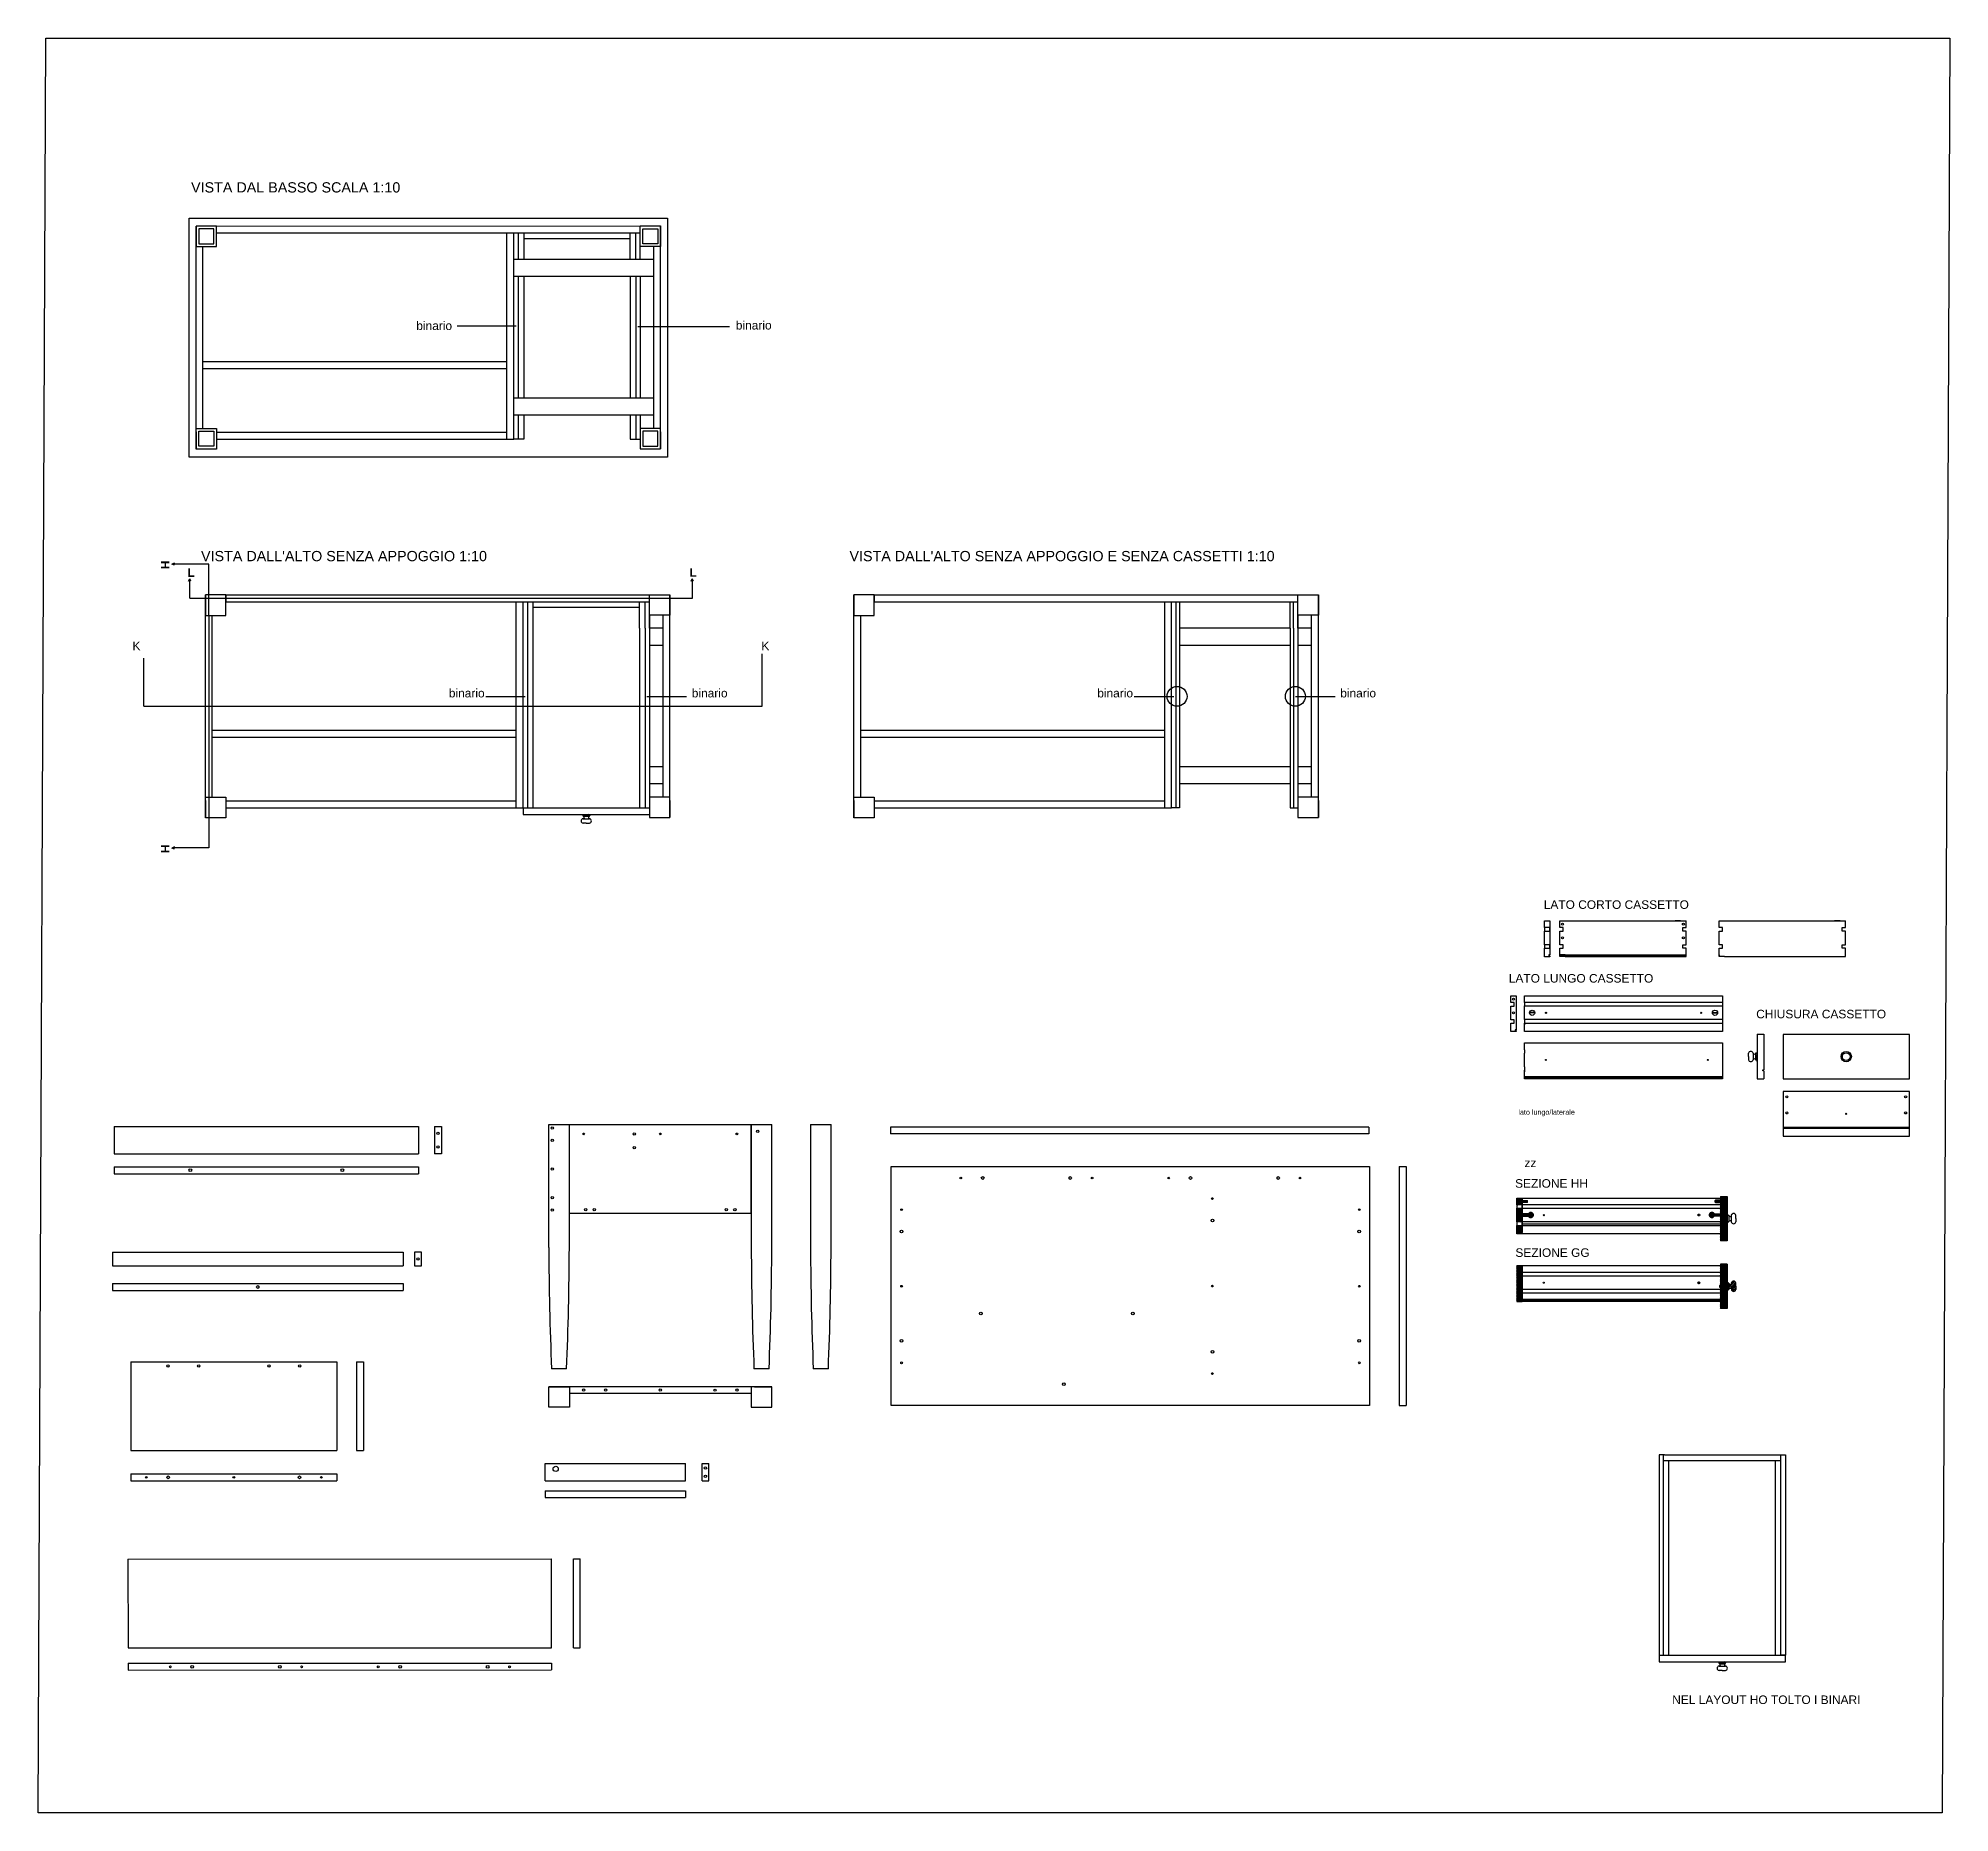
# Model space of a CAD drawing. Header units: millimetres. Extents: x -69 to 1786, y -423 to 412.
# Drawn here: x 1227 to 1786, y -282 to 237 of the extents above; entities that cross this region are included whole.
import ezdxf

# ---------------------------------------------------------------- set-up
doc = ezdxf.new("R2010")
doc.units = ezdxf.units.MM
doc.header["$LTSCALE"] = 0.5
for name, color, linetype in [('ALTRE LINEE', 70, 'Continuous'), ('G-ANNO-GEOMETRY', 2, 'Continuous'), ('G-ANNO-SYSTEM', 7, 'Continuous'), ('PDF _Geometria', 7, 'Continuous'), ('viti', 240, 'Continuous')]:
    doc.layers.add(name, color=color, linetype=linetype)
doc.layers.add('LINEE SEZIONE', color=129, linetype='Continuous', plot=False)
doc.styles.add('ARIAL-BOLD', font='')
doc.styles.add('PDF Arial', font='arial.ttf')
doc.styles.get("Standard").update_dxf_attribs({"font": 'arial.ttf'})
doc.styles.get('ARIAL-BOLD').set_extended_font_data('Arial', bold=True)
pattern_1 = [(45, (1084.92802, 15.1615), (-0.12796865, 0.12796865), [])]

msp = doc.modelspace()

# ---------------------------------------------------------------- texts
at = {"layer": 'ALTRE LINEE', "char_height": 2.5, "attachment_point": 1}
for width, insert in [(35.3159, (1337.51, 154.12)), (35.3159, (1431.04, 154.26)), (17.7814, (1347.03, 46.57)), (17.7814, (1418.15, 46.57)), (17.7814, (1536.85, 46.57)), (17.7814, (1607.98, 46.57))]:
    msp.add_mtext_dynamic_manual_height_columns('binario', width=width, gutter_width=12.5, heights=[0], dxfattribs=dict(at, insert=insert))
at = {"layer": 'ALTRE LINEE', "lineweight": -3, "insert": (1705.15, -248.09), "char_height": 2.5, "attachment_point": 1}
msp.add_mtext_dynamic_manual_height_columns('NEL LAYOUT HO TOLTO I BINARI', width=59.3147, gutter_width=12.5, heights=[0], dxfattribs=at)
at = {"layer": 'G-ANNO-GEOMETRY', "attachment_point": 1}
for s, width, heights, insert, char_height in [('VISTA DAL BASSO SCALA 1:10', 72.5074, [3.33], (1271.57, 194.87), 3), ("VISTA DALL'ALTO SENZA APPOGGIO 1:10", 101.2578, [5.68], (1274.49, 86.94), 3), ("VISTA DALL'ALTO SENZA APPOGGIO E SENZA CASSETTI 1:10", 137.8553, [3.8], (1464.31, 86.94), 3), ('lato lungo/laterale', 31.2798, [0], (1660.12, -76.59), 1.5), ('zz', 11.7005, [0], (1661.9, -90.94), 2.5)]:
    msp.add_mtext_dynamic_manual_height_columns(s, width=width, gutter_width=12.5, heights=heights, dxfattribs=dict(at, insert=insert, char_height=char_height))
at = {"layer": 'G-ANNO-SYSTEM', "char_height": 2.5, "attachment_point": 1, "rotation": 270, "style": 'ARIAL-BOLD'}
for insert in [(1265.24, 84.1), (1265.24, 1.01)]:
    msp.add_mtext_dynamic_manual_height_columns('H', width=4.9374, gutter_width=12.5, heights=[0], dxfattribs=dict(at, insert=insert))
at = {"layer": 'G-ANNO-SYSTEM', "char_height": 2.5, "attachment_point": 1}
for s, width, heights, insert, style in [('L', 4.9374, [0], (1270.51, 81.86), 'ARIAL-BOLD'), ('L', 4.9374, [0], (1417.48, 81.88), 'ARIAL-BOLD'), ('LATO CORTO CASSETTO', 47.3749, [2.9], (1667.55, -15.33), 'PDF Arial'), ('LATO LUNGO CASSETTO', 47.6997, [2.9], (1657.32, -36.91), 'PDF Arial'), ('CHIUSURA CASSETTO', 40.0675, [5.01], (1729.74, -47.37), 'PDF Arial')]:
    msp.add_mtext_dynamic_manual_height_columns(s, width=width, gutter_width=12.5, heights=heights, dxfattribs=dict(at, insert=insert, style=style))
for s, insert in [('SEZIONE HH', (1659.16, -96.95)), ('SEZIONE GG', (1659.26, -117.2))]:
    msp.add_mtext_dynamic_manual_height_columns(s, width=39.8684, gutter_width=12.5, heights=[0], dxfattribs=dict(at, insert=insert))
at = {"layer": 'LINEE SEZIONE', "color": 7, "char_height": 2.5, "attachment_point": 1}
for insert in [(1254.41, 60.39), (1438.52, 60.39)]:
    msp.add_mtext_dynamic_manual_height_columns('K', width=10.8041, gutter_width=12.5, heights=[0], dxfattribs=dict(at, insert=insert))

# ---------------------------------------------------------------- hatches: boundary and pattern name
at = {"layer": 'ALTRE LINEE'}
h = msp.add_hatch(dxfattribs=at)
h.set_pattern_fill('ANSI31', color=256, scale=0.057)
h.set_pattern_definition(pattern_1)
h.paths.add_polyline_path([(1661.26, -103.78), (1659.87, -103.78), (1659.76, -103.69), (1659.76, -103.27), (1659.87, -103.18), (1661.26, -103.18), (1661.26, -102.48), (1659.65, -102.48), (1659.65, -104.48), (1661.26, -104.48)])
h = msp.add_hatch(dxfattribs=at)
h.set_pattern_fill('ANSI31', color=256, scale=0.057)
h.set_pattern_definition(pattern_1)
h.paths.add_polyline_path([(1661.26, -105.48), (1659.65, -105.48), (1659.65, -109.48), (1661.26, -109.48), (1661.26, -107.65), (1661.24, -107.65), (1661.25, -107.68), (1661.25, -107.73), (1661.2, -107.73), (1661.18, -107.65), (1661.08, -107.65), (1661.09, -107.68), (1661.09, -107.73), (1661.04, -107.73), (1661.02, -107.65), (1660.94, -107.65), (1660.95, -107.68), (1660.95, -107.73), (1660.9, -107.73), (1660.87, -107.65), (1660.8, -107.65), (1660.81, -107.68), (1660.81, -107.73), (1660.76, -107.73), (1660.73, -107.65), (1660.65, -107.65), (1660.66, -107.68), (1660.66, -107.73), (1660.61, -107.73), (1660.59, -107.65), (1660.42, -107.65, -0.427564), (1660.42, -107.24), (1660.48, -107.24), (1660.47, -107.2), (1660.47, -107.15), (1660.52, -107.15), (1660.54, -107.24), (1660.62, -107.24), (1660.61, -107.2), (1660.61, -107.15), (1660.66, -107.15), (1660.68, -107.24), (1660.76, -107.24), (1660.75, -107.2), (1660.75, -107.15), (1660.8, -107.15), (1660.82, -107.24), (1660.9, -107.24), (1660.89, -107.2), (1660.89, -107.15), (1660.94, -107.15), (1660.97, -107.24), (1661.06, -107.24), (1661.05, -107.2), (1661.05, -107.15), (1661.1, -107.15), (1661.13, -107.24), (1661.26, -107.24)])
h.paths.add_polyline_path([(1661.26, -110.48), (1659.65, -110.48), (1659.65, -112.98), (1661.26, -112.98), (1661.26, -112.68), (1660.96, -112.68), (1660.96, -112.43), (1661.26, -112.43)])
h = msp.add_hatch(dxfattribs=at)
h.set_pattern_fill('ANSI31', color=256, scale=0.1, angle=184)
h.set_pattern_definition([(229, (1084.60442, 15.20105), (0.23962029, -0.20829874), [])])
edge = h.paths.add_edge_path()
edge.add_line((1721.26, -101.99), (1719.26, -101.99))
edge.add_line((1719.26, -101.99), (1719.26, -103.14))
edge.add_line((1719.26, -103.14), (1720.65, -103.14))
edge.add_line((1720.65, -103.14), (1720.76, -103.23))
edge.add_line((1720.76, -103.23), (1720.76, -103.65))
edge.add_line((1720.76, -103.65), (1720.65, -103.74))
edge.add_line((1720.65, -103.74), (1719.26, -103.74))
edge.add_line((1719.26, -103.74), (1719.26, -107.2))
edge.add_line((1719.26, -107.2), (1719.4, -107.2))
edge.add_line((1719.4, -107.2), (1719.42, -107.11))
edge.add_line((1719.42, -107.11), (1719.47, -107.11))
edge.add_line((1719.47, -107.11), (1719.47, -107.2))
edge.add_line((1719.47, -107.2), (1719.56, -107.2))
edge.add_line((1719.56, -107.2), (1719.58, -107.11))
edge.add_line((1719.58, -107.11), (1719.63, -107.11))
edge.add_line((1719.63, -107.11), (1719.63, -107.2))
edge.add_line((1719.63, -107.2), (1719.7, -107.2))
edge.add_line((1719.7, -107.2), (1719.72, -107.11))
edge.add_line((1719.72, -107.11), (1719.77, -107.11))
edge.add_line((1719.77, -107.11), (1719.77, -107.2))
edge.add_line((1719.77, -107.2), (1719.84, -107.2))
edge.add_line((1719.84, -107.2), (1719.87, -107.11))
edge.add_line((1719.87, -107.11), (1719.92, -107.11))
edge.add_line((1719.92, -107.11), (1719.92, -107.2))
edge.add_line((1719.92, -107.2), (1719.98, -107.2))
edge.add_line((1719.98, -107.2), (1720.01, -107.11))
edge.add_line((1720.01, -107.11), (1720.06, -107.11))
edge.add_line((1720.06, -107.11), (1720.06, -107.2))
edge.add_line((1720.06, -107.2), (1720.11, -107.2))
edge.add_arc((1719.91, -107.4), 0.285, -46.2996, 46.2996, ccw=False)
edge.add_line((1720.11, -107.61), (1719.93, -107.61))
edge.add_line((1719.93, -107.61), (1719.91, -107.69))
edge.add_line((1719.91, -107.69), (1719.86, -107.69))
edge.add_line((1719.86, -107.69), (1719.86, -107.61))
edge.add_line((1719.86, -107.61), (1719.79, -107.61))
edge.add_line((1719.79, -107.61), (1719.77, -107.69))
edge.add_line((1719.77, -107.69), (1719.72, -107.69))
edge.add_line((1719.72, -107.69), (1719.72, -107.61))
edge.add_line((1719.72, -107.61), (1719.65, -107.61))
edge.add_line((1719.65, -107.61), (1719.63, -107.69))
edge.add_line((1719.63, -107.69), (1719.58, -107.69))
edge.add_line((1719.58, -107.69), (1719.58, -107.61))
edge.add_line((1719.58, -107.61), (1719.51, -107.61))
edge.add_line((1719.51, -107.61), (1719.48, -107.69))
edge.add_line((1719.48, -107.69), (1719.43, -107.69))
edge.add_line((1719.43, -107.69), (1719.43, -107.61))
edge.add_line((1719.43, -107.61), (1719.35, -107.61))
edge.add_line((1719.35, -107.61), (1719.32, -107.69))
edge.add_line((1719.32, -107.69), (1719.26, -107.69))
edge.add_line((1719.26, -107.69), (1719.26, -112.39))
edge.add_line((1719.26, -112.39), (1719.56, -112.39))
edge.add_line((1719.56, -112.39), (1719.56, -112.64))
edge.add_line((1719.56, -112.64), (1719.26, -112.64))
edge.add_line((1719.26, -112.64), (1719.26, -112.94))
edge.add_line((1719.26, -112.94), (1719.26, -114.99))
edge.add_line((1719.26, -114.99), (1721.26, -114.99))
edge.add_line((1721.26, -114.99), (1721.26, -101.99))
h = msp.add_hatch(dxfattribs=at)
h.set_pattern_fill('ANSI31', color=256, scale=0.084, angle=184)
h.set_pattern_definition([(229, (1084.92802, 15.1615), (0.20128105, -0.17497094), [])])
h.paths.add_polyline_path([(1661.25, -122.26), (1659.65, -122.26), (1659.65, -132.76), (1661.25, -132.76)])
h = msp.add_hatch(dxfattribs=at)
h.set_pattern_fill('ANSI31', color=256, scale=0.084, angle=184)
h.set_pattern_definition([(229, (1084.62442, 15.1615), (0.20128105, -0.17497094), [])])
h.paths.add_polyline_path([(1721.28, -121.82), (1719.28, -121.82), (1719.28, -128.13), (1719.32, -128.17), (1719.34, -128.12), (1719.39, -128.17), (1719.41, -128.12), (1719.46, -128.17), (1719.48, -128.12), (1719.53, -128.17), (1719.55, -128.12), (1719.6, -128.17), (1719.62, -128.12), (1719.67, -128.17), (1719.69, -128.12), (1719.74, -128.17), (1719.76, -128.12), (1719.81, -128.17), (1719.83, -128.12), (1719.88, -128.17), (1719.9, -128.12), (1719.95, -128.17), (1719.97, -128.12), (1720.02, -128.17), (1720.04, -128.12), (1720.09, -128.17), (1720.11, -128.12), (1720.16, -128.17), (1720.18, -128.12), (1720.23, -128.17), (1720.25, -128.12), (1720.3, -128.17), (1720.32, -128.12), (1720.37, -128.17), (1720.39, -128.12), (1720.44, -128.17), (1720.46, -128.12), (1720.51, -128.17), (1720.53, -128.12), (1720.58, -128.17), (1720.6, -128.12), (1720.65, -128.17), (1720.67, -128.12), (1720.72, -128.17), (1720.74, -128.12), (1720.79, -128.17), (1720.81, -128.13), (1720.86, -128.18), (1720.88, -128.13), (1720.93, -128.18), (1720.95, -128.13), (1721, -128.18), (1721.02, -128.13), (1721.07, -128.18), (1721.09, -128.13), (1721.14, -128.18), (1721.16, -128.13), (1721.21, -128.18), (1721.23, -128.13), (1721.28, -128.18), (1721.28, -128.17)])
h.paths.add_polyline_path([(1721.28, -128.53), (1721.23, -128.48), (1721.21, -128.53), (1721.16, -128.48), (1721.14, -128.53), (1721.09, -128.48), (1721.07, -128.53), (1721.02, -128.48), (1721, -128.53), (1720.95, -128.48), (1720.93, -128.53), (1720.88, -128.48), (1720.86, -128.53), (1720.81, -128.48), (1720.79, -128.52), (1720.74, -128.47), (1720.72, -128.52), (1720.67, -128.47), (1720.65, -128.52), (1720.6, -128.47), (1720.58, -128.52), (1720.53, -128.47), (1720.51, -128.52), (1720.46, -128.47), (1720.44, -128.52), (1720.39, -128.47), (1720.37, -128.52), (1720.32, -128.47), (1720.3, -128.52), (1720.25, -128.47), (1720.23, -128.52), (1720.18, -128.47), (1720.16, -128.52), (1720.11, -128.47), (1720.09, -128.52), (1720.04, -128.47), (1720.02, -128.52), (1719.97, -128.47), (1719.95, -128.52), (1719.9, -128.47), (1719.88, -128.52), (1719.83, -128.47), (1719.81, -128.52), (1719.76, -128.47), (1719.74, -128.52), (1719.69, -128.47), (1719.67, -128.52), (1719.62, -128.47), (1719.6, -128.52), (1719.55, -128.47), (1719.53, -128.52), (1719.48, -128.47), (1719.46, -128.52), (1719.41, -128.47), (1719.39, -128.52), (1719.34, -128.47), (1719.32, -128.52), (1719.28, -128.48), (1719.28, -132.16), (1719.58, -132.16), (1719.58, -132.46), (1719.28, -132.46), (1719.28, -132.76), (1719.28, -134.82), (1721.28, -134.82)])
h = msp.add_hatch(dxfattribs=at)
h.set_pattern_fill('ANSI31', color=256, scale=0.12, angle=184)
h.set_pattern_definition([(229, (1084.62442, 15.1615), (0.28754435, -0.2499585), [])])
h.paths.add_polyline_path([(1723.78, -127.38, 0.866667), (1722.48, -127.38), (1722.48, -127.7), (1722.4, -127.7, -0.131767), (1721.87, -127.57, -0.18996), (1721.77, -127.45, 0.32497), (1721.58, -127.32), (1721.48, -127.32, 0.414214), (1721.28, -127.52), (1721.28, -128.17), (1721.3, -128.13), (1721.35, -128.18), (1721.37, -128.13), (1721.42, -128.18), (1721.44, -128.13), (1721.49, -128.18), (1721.51, -128.13), (1721.56, -128.18), (1721.58, -128.13), (1721.63, -128.18), (1721.66, -128.18, -0.414214), (1721.68, -128.21), (1721.68, -128.46, -0.414214), (1721.66, -128.48), (1721.65, -128.48), (1721.63, -128.53), (1721.58, -128.48), (1721.56, -128.53), (1721.51, -128.48), (1721.49, -128.53), (1721.44, -128.48), (1721.42, -128.53), (1721.37, -128.48), (1721.35, -128.53), (1721.3, -128.48), (1721.28, -128.54), (1721.28, -129.12, 0.414214), (1721.48, -129.32), (1721.58, -129.32, 0.32497), (1721.77, -129.18, -0.18996), (1721.87, -129.06, -0.131767), (1722.4, -128.93), (1722.48, -128.93), (1722.48, -129.25, 0.866667), (1723.78, -129.25), (1723.78, -128.32)])
at = {"layer": 'LINEE SEZIONE'}
h = msp.add_hatch(color=256, dxfattribs=at)
h.dxf.hatch_style = 1
h.paths.add_polyline_path([(1266.72, 82.76), (1266.72, 83.37), (1265.97, 83.06)])
h = msp.add_hatch(color=256, dxfattribs=at)
h.dxf.hatch_style = 1
h.paths.add_polyline_path([(1270.87, 78.06), (1271.49, 78.06), (1271.18, 78.82)])
h = msp.add_hatch(color=256, dxfattribs=at)
h.dxf.hatch_style = 1
h.paths.add_polyline_path([(1417.99, 78.06), (1418.61, 78.06), (1418.3, 78.82)])
h = msp.add_hatch(color=256, dxfattribs=at)
h.dxf.hatch_style = 1
h.paths.add_polyline_path([(1266.72, -0.34), (1266.72, 0.28), (1265.97, -0.03)])
at = {"layer": 'viti'}
h = msp.add_hatch(dxfattribs=at)
h.set_pattern_fill('ANSI31', color=256, scale=0.0084, angle=180)
h.set_pattern_definition([(225, (2295.919754, -230.073093), (0.0188585379, -0.0188585379), [])])
h.paths.add_polyline_path([(1664.47, -107.45, 0.294676), (1664.02, -106.76), (1663.92, -106.98, -0.085849), (1664.04, -107.27), (1664.07, -107.27), (1664.07, -107.16), (1664.3, -107.16), (1664.3, -107.75), (1664.07, -107.75), (1664.07, -107.64), (1664.04, -107.64, -0.084542), (1663.92, -107.93, -0.094878), (1663.37, -107.91), (1663.37, -108.13, 0.559973)])
h = msp.add_hatch(dxfattribs=at)
h.set_pattern_fill('ANSI31', color=256, scale=0.0084)
h.set_pattern_definition([(45, (1084.60442, 15.201046), (-0.0188585379, 0.0188585379), [])])
h.paths.add_polyline_path([(1716.06, -107.42, 0.294676), (1716.5, -108.11), (1716.6, -107.9, -0.085849), (1716.49, -107.6), (1716.45, -107.6), (1716.45, -107.71), (1716.23, -107.71), (1716.23, -107.12), (1716.45, -107.12), (1716.45, -107.24), (1716.49, -107.24, -0.084542), (1716.6, -106.94, -0.094878), (1717.16, -106.96), (1717.16, -106.74, 0.559973)])

# ---------------------------------------------------------------- linework, layer by layer
at = {"layer": 'ALTRE LINEE'}
for p, q in [((1271.04, 184.39), (1411.04, 184.39)), ((1271.04, 114.39), (1271.04, 184.39)), ((1271.04, 184.39), (1271.04, 184.39)), ((1271.04, 184.39), (1271.04, 184.39)), ((1273.04, 176.99), (1273.04, 182.02)), ((1279.04, 182.02), (1403.04, 182.07)), ((1279.04, 180.02), (1403.04, 180.02)), ((1364.04, 119.7), (1364.04, 180.02)), ((1366.04, 119.7), (1366.04, 180.02)), ((1367.34, 180.02), (1367.34, 172.23)), ((1368.94, 180.02), (1368.94, 172.23)), ((1400.14, 172.23), (1400.14, 180.02)), ((1401.74, 172.23), (1401.74, 180.02)), ((1409.04, 177.04), (1409.04, 182.07)), ((1411.04, 184.39), (1411.04, 114.39)), ((1273.04, 121.7), (1273.04, 176.99)), ((1275.04, 122.77), (1275.04, 176.02)), ((1368.94, 178.42), (1400.14, 178.42)), ((1403.04, 172.23), (1403.04, 176.07)), ((1407.04, 122.81), (1407.04, 176.07)), ((1409.04, 121.75), (1409.04, 177.04)), ((1407.04, 172.23), (1366.04, 172.23)), ((1407.04, 167.23), (1366.04, 167.23)), ((1367.34, 167.23), (1367.34, 131.66)), ((1368.94, 167.23), (1368.94, 131.66)), ((1400.14, 167.23), (1400.14, 131.66)), ((1401.74, 167.23), (1401.74, 131.66)), ((1403.04, 167.23), (1403.04, 131.66)), ((1366.76, 152.7), (1349.51, 152.7)), ((1402.37, 152.66), (1429.24, 152.66)), ((1275.04, 142.39), (1364.04, 142.39)), ((1275.04, 140.39), (1364.04, 140.39)), ((1407.04, 131.66), (1366.04, 131.66)), ((1407.04, 126.66), (1366.04, 126.66)), ((1367.34, 126.66), (1367.34, 119.7)), ((1368.94, 126.66), (1368.94, 119.7)), ((1400.14, 126.66), (1400.14, 119.7)), ((1401.74, 126.66), (1401.74, 119.7)), ((1403.04, 126.66), (1403.04, 122.81)), ((1273.04, 121.8), (1273.04, 116.77)), ((1279.04, 121.7), (1364.04, 121.7)), ((1279.04, 119.7), (1364.04, 119.7)), ((1364.04, 119.7), (1366.04, 119.7)), ((1409.04, 121.84), (1409.04, 116.81)), ((1411.04, 114.39), (1271.04, 114.39)), ((1275.76, 69.06), (1275.76, 74.09)), ((1281.76, 74.09), (1405.76, 74.14)), ((1411.76, 69.11), (1411.76, 74.14)), ((1465.59, 69.06), (1465.59, 74.09)), ((1471.59, 74.09), (1595.59, 74.14)), ((1601.59, 69.11), (1601.59, 74.14)), ((1275.76, 13.77), (1275.76, 69.06)), ((1277.76, 14.84), (1277.76, 68.09)), ((1281.76, 72.09), (1405.76, 72.09)), ((1366.76, 11.77), (1366.76, 72.09)), ((1368.76, 11.77), (1368.76, 72.09)), ((1370.06, 72.09), (1370.06, 64.3)), ((1371.66, 72.09), (1371.66, 64.3)), ((1371.66, 70.49), (1402.86, 70.49)), ((1402.86, 64.3), (1402.86, 72.09)), ((1404.46, 64.3), (1404.46, 72.09)), ((1405.76, 68.14), (1405.76, 14.89)), ((1405.76, 64.3), (1405.76, 68.14)), ((1409.76, 14.89), (1409.76, 68.14)), ((1411.76, 13.82), (1411.76, 69.11)), ((1465.59, 13.77), (1465.59, 69.06)), ((1467.59, 14.84), (1467.59, 68.09)), ((1471.59, 72.09), (1595.59, 72.09)), ((1556.59, 11.77), (1556.59, 72.09)), ((1558.59, 11.77), (1558.59, 72.09)), ((1559.89, 72.09), (1559.89, 64.3)), ((1560.89, 72.09), (1560.89, 64.3)), ((1593.29, 64.3), (1593.29, 72.09)), ((1594.29, 64.3), (1594.29, 72.09)), ((1595.59, 68.14), (1595.59, 14.89)), ((1595.59, 64.3), (1595.59, 68.14)), ((1599.59, 14.89), (1599.59, 68.14)), ((1601.59, 13.82), (1601.59, 69.11)), ((1370.06, 64.3), (1370.06, 18.73)), ((1371.66, 64.3), (1371.66, 18.73)), ((1402.86, 64.3), (1402.86, 18.73)), ((1404.46, 64.3), (1404.46, 18.73)), ((1409.76, 64.3), (1405.76, 64.3)), ((1559.89, 64.3), (1559.89, 18.73)), ((1593.29, 64.3), (1560.89, 64.3)), ((1560.89, 64.3), (1560.89, 18.73)), ((1593.29, 64.3), (1593.29, 18.73)), ((1594.29, 64.3), (1594.29, 18.73)), ((1599.59, 64.3), (1595.59, 64.3)), ((1405.76, 59.3), (1405.76, 23.73)), ((1409.76, 59.3), (1405.76, 59.3)), ((1593.29, 59.3), (1560.89, 59.3)), ((1595.59, 59.3), (1595.59, 23.73)), ((1599.59, 59.3), (1595.59, 59.3)), ((1357.82, 44.38), (1369.42, 44.38)), ((1405.03, 44.38), (1416.62, 44.38)), ((1547.64, 44.38), (1559.24, 44.38)), ((1594.85, 44.38), (1606.45, 44.38)), ((1277.76, 34.46), (1366.76, 34.46)), ((1467.59, 34.46), (1556.59, 34.46)), ((1277.76, 32.46), (1366.76, 32.46)), ((1467.59, 32.46), (1556.59, 32.46)), ((1409.76, 23.73), (1405.76, 23.73)), ((1593.29, 23.73), (1560.89, 23.73)), ((1599.59, 23.73), (1595.59, 23.73)), ((1370.06, 18.73), (1370.06, 11.77)), ((1371.66, 18.73), (1371.66, 11.77)), ((1402.86, 18.73), (1402.86, 11.77)), ((1404.46, 18.73), (1404.46, 11.77)), ((1405.76, 18.73), (1405.76, 14.89)), ((1409.76, 18.73), (1405.76, 18.73)), ((1559.89, 18.73), (1559.89, 11.77)), ((1593.29, 18.73), (1560.89, 18.73)), ((1560.89, 18.73), (1560.89, 11.77)), ((1593.29, 18.73), (1593.29, 11.77)), ((1594.29, 18.73), (1594.29, 11.77)), ((1595.59, 18.73), (1595.59, 14.89)), ((1599.59, 18.73), (1595.59, 18.73)), ((1275.76, 13.87), (1275.76, 8.84)), ((1281.76, 13.77), (1366.76, 13.77)), ((1281.76, 11.77), (1366.76, 11.77)), ((1366.76, 11.77), (1368.76, 11.77)), ((1368.76, 11.77), (1405.76, 11.77)), ((1368.76, 11.77), (1368.76, 9.77)), ((1411.76, 13.92), (1411.76, 8.89)), ((1465.59, 13.87), (1465.59, 8.84)), ((1471.59, 13.77), (1556.59, 13.77)), ((1471.59, 11.77), (1556.59, 11.77)), ((1556.59, 11.77), (1558.59, 11.77)), ((1560.89, 11.77), (1558.59, 11.77)), ((1593.29, 11.77), (1595.59, 11.77)), ((1601.59, 13.92), (1601.59, 8.89)), ((1368.76, 9.77), (1405.76, 9.77)), ((1386.26, 9.57), (1386.26, 9.47)), ((1388.26, 9.52), (1386.26, 9.52)), ((1386.33, 8.57), (1388.2, 8.57)), ((1387.26, 7.27), (1386.33, 7.27)), ((1386.46, 9.27), (1388.06, 9.27)), ((1386.65, 8.69), (1386.65, 8.57)), ((1387.26, 7.27), (1388.2, 7.27)), ((1387.88, 8.69), (1387.88, 8.57)), ((1388.26, 9.47), (1388.26, 9.57)), ((1388.26, 9.57), (1388.26, 9.47)), ((1672.22, -21.31), (1673.83, -21.31)), ((1672.22, -23.31), (1672.22, -21.31)), ((1673.83, -21.31), (1709.22, -21.31)), ((1707.62, -21.31), (1706.01, -21.31)), ((1709.22, -23.31), (1709.22, -21.31)), ((1718.88, -21.31), (1720.49, -21.31)), ((1718.88, -23.31), (1718.88, -21.31)), ((1720.49, -21.31), (1755.88, -21.31)), ((1754.28, -21.31), (1752.67, -21.31)), ((1755.88, -23.31), (1755.88, -21.31)), ((1667.73, -23.33), (1667.73, -24.33)), ((1673.22, -23.31), (1672.22, -23.31)), ((1672.22, -28.31), (1672.22, -24.31)), ((1672.22, -24.31), (1673.22, -24.31)), ((1673.22, -24.31), (1673.22, -23.31)), ((1708.22, -24.31), (1708.22, -23.31)), ((1708.22, -23.31), (1709.22, -23.31)), ((1709.22, -24.31), (1708.22, -24.31)), ((1709.22, -28.31), (1709.22, -24.31)), ((1719.88, -23.31), (1718.88, -23.31)), ((1718.88, -28.31), (1718.88, -24.31)), ((1718.88, -24.31), (1719.88, -24.31)), ((1719.88, -24.31), (1719.88, -23.31)), ((1754.88, -24.31), (1754.88, -23.31)), ((1754.88, -23.31), (1755.88, -23.31)), ((1755.88, -24.31), (1754.88, -24.31)), ((1755.88, -28.31), (1755.88, -24.31)), ((1667.73, -28.33), (1667.73, -29.33)), ((1673.22, -28.31), (1672.22, -28.31)), ((1672.22, -31.81), (1672.22, -29.31)), ((1672.22, -29.31), (1673.22, -29.31)), ((1673.83, -31.27), (1672.22, -31.27)), ((1672.22, -31.27), (1672.22, -31.51)), ((1672.22, -31.51), (1673.83, -31.51)), ((1673.83, -31.81), (1672.22, -31.81)), ((1673.22, -29.31), (1673.22, -28.31)), ((1673.83, -31.27), (1706.01, -31.27)), ((1673.83, -31.51), (1706.01, -31.51)), ((1673.83, -31.81), (1706.01, -31.81)), ((1706.01, -31.27), (1709.22, -31.27)), ((1709.22, -31.51), (1706.01, -31.51)), ((1706.01, -31.81), (1709.22, -31.81)), ((1708.22, -29.31), (1708.22, -28.31)), ((1708.22, -28.31), (1709.22, -28.31)), ((1709.22, -29.31), (1708.22, -29.31)), ((1709.22, -31.81), (1709.22, -29.31)), ((1719.88, -28.31), (1718.88, -28.31)), ((1718.88, -31.81), (1718.88, -29.31)), ((1718.88, -29.31), (1719.88, -29.31)), ((1718.88, -31.27), (1718.88, -31.51)), ((1720.49, -31.81), (1718.88, -31.81)), ((1719.88, -29.31), (1719.88, -28.31)), ((1720.49, -31.81), (1755.88, -31.81)), ((1752.67, -31.81), (1754.28, -31.81)), ((1754.88, -29.31), (1754.88, -28.31)), ((1754.88, -28.31), (1755.88, -28.31)), ((1755.88, -29.31), (1754.88, -29.31)), ((1755.88, -31.81), (1755.88, -29.31)), ((1661.91, -43.25), (1663.52, -43.25)), ((1661.91, -45.25), (1661.91, -43.25)), ((1661.91, -43.25), (1719.91, -43.25)), ((1719.91, -43.25), (1719.91, -53.75)), ((1719.91, -45.25), (1661.91, -45.25)), ((1661.91, -45.25), (1661.91, -46.25)), ((1661.91, -50.25), (1661.91, -46.25)), ((1661.91, -46.25), (1719.91, -46.25)), ((1719.91, -50.25), (1661.91, -50.25)), ((1661.91, -50.25), (1661.91, -51.73)), ((1661.91, -53.75), (1661.91, -51.25)), ((1661.91, -51.25), (1719.91, -51.25)), ((1663.52, -53.75), (1661.91, -53.75)), ((1719.91, -53.75), (1663.52, -53.75)), ((1730.01, -54.54), (1730.01, -67.54)), ((1730.01, -54.54), (1732.01, -54.54)), ((1732.01, -54.54), (1732.01, -64.94)), ((1737.6, -54.58), (1737.6, -67.58)), ((1774.6, -67.58), (1774.6, -54.58)), ((1661.88, -57.05), (1663.49, -57.05)), ((1661.88, -59.05), (1661.88, -57.05)), ((1661.88, -57.05), (1719.91, -57.05)), ((1661.88, -59.05), (1661.88, -60.05)), ((1661.88, -64.05), (1661.88, -60.05)), ((1719.91, -57.05), (1719.91, -67.55)), ((1727.51, -61.04), (1727.51, -60.11)), ((1727.51, -61.04), (1727.51, -61.98)), ((1728.81, -60.11), (1728.81, -61.98)), ((1728.93, -60.43), (1728.81, -60.43)), ((1729.51, -60.24), (1729.51, -61.84)), ((1729.81, -60.04), (1729.71, -60.04)), ((1730.01, -62.48), (1730.01, -60.48)), ((1661.88, -64.05), (1661.88, -65.53)), ((1661.88, -67.55), (1661.88, -65.05)), ((1719.91, -66.95), (1661.88, -66.95)), ((1728.93, -61.66), (1728.81, -61.66)), ((1729.81, -62.04), (1729.71, -62.04)), ((1731.71, -65.24), (1731.71, -64.94)), ((1731.71, -64.94), (1732.01, -64.94)), ((1732.01, -65.24), (1731.71, -65.24)), ((1732.01, -65.24), (1732.01, -67.54)), ((1719.91, -67.25), (1661.88, -67.25)), ((1719.91, -67.55), (1661.88, -67.55)), ((1730.01, -67.54), (1732.01, -67.54)), ((1737.6, -71.33), (1737.6, -84.33)), ((1774.6, -84.33), (1774.6, -71.33)), ((1616.3, -81.7), (1476.3, -81.7)), ((1476.3, -81.7), (1476.3, -83.7)), ((1616.3, -83.7), (1476.3, -83.7)), ((1616.3, -81.7), (1616.3, -83.7)), ((1737.6, -81.73), (1774.6, -81.73)), ((1737.6, -82.03), (1774.6, -82.03)), ((1476.55, -93.25), (1616.55, -93.25)), ((1476.55, -163.25), (1476.55, -93.25)), ((1616.55, -93.25), (1616.55, -163.25)), ((1625.23, -93.25), (1625.23, -163.25)), ((1625.23, -93.25), (1627.23, -93.25)), ((1627.23, -93.25), (1627.23, -163.25)), ((1659.65, -104.48), (1659.65, -105.48)), ((1661.26, -102.48), (1719.26, -102.48)), ((1719.26, -104.48), (1661.26, -104.48)), ((1661.26, -109.48), (1661.26, -105.48)), ((1661.26, -105.48), (1719.26, -105.48)), ((1661.26, -105.48), (1719.26, -105.48)), ((1719.26, -101.99), (1719.26, -103.14)), ((1719.26, -101.99), (1721.26, -101.99)), ((1719.26, -103.74), (1719.26, -112.94)), ((1721.26, -101.99), (1721.26, -114.99)), ((1659.65, -109.48), (1659.65, -110.48)), ((1719.26, -109.48), (1661.26, -109.48)), ((1661.26, -109.48), (1661.26, -110.96)), ((1661.26, -109.98), (1719.26, -109.98)), ((1661.26, -112.98), (1661.26, -110.48)), ((1661.26, -110.48), (1719.26, -110.48)), ((1721.26, -109.93), (1721.26, -107.93)), ((1721.26, -108.71), (1721.26, -108.71)), ((1721.46, -107.49), (1721.56, -107.49)), ((1721.46, -109.49), (1721.56, -109.49)), ((1721.76, -107.69), (1721.76, -109.29)), ((1722.35, -107.88), (1722.46, -107.88)), ((1722.35, -109.11), (1722.46, -109.11)), ((1722.46, -107.56), (1722.46, -109.43)), ((1723.76, -108.49), (1723.76, -107.56)), ((1723.76, -108.49), (1723.76, -109.43)), ((1662.87, -112.98), (1661.26, -112.98)), ((1719.26, -112.98), (1662.87, -112.98)), ((1719.56, -112.34), (1719.26, -112.34)), ((1719.26, -112.64), (1719.56, -112.64)), ((1719.26, -112.69), (1719.26, -114.99)), ((1721.26, -114.99), (1719.26, -114.99)), ((1719.56, -112.64), (1719.56, -112.34)), ((1659.65, -122.26), (1719.28, -122.26)), ((1659.65, -122.26), (1659.65, -132.76)), ((1661.25, -122.26), (1661.25, -132.76)), ((1719.28, -121.82), (1719.28, -134.82)), ((1721.28, -121.82), (1719.28, -121.82)), ((1721.28, -121.82), (1721.28, -128.17)), ((1719.28, -124.26), (1661.26, -124.26)), ((1661.26, -125.26), (1719.28, -125.26)), ((1721.28, -128.17), (1721.28, -127.75)), ((1721.28, -129.75), (1721.28, -128.53)), ((1721.28, -128.53), (1721.28, -134.82)), ((1721.48, -127.32), (1721.58, -127.32)), ((1722.37, -127.7), (1722.48, -127.7)), ((1722.48, -127.38), (1722.48, -127.7)), ((1723.78, -128.32), (1723.78, -127.38)), ((1723.78, -128.32), (1723.78, -129.25)), ((1659.65, -132.76), (1661.25, -132.76)), ((1719.58, -132.16), (1661.25, -132.16)), ((1719.58, -132.46), (1661.25, -132.46)), ((1719.28, -132.76), (1661.25, -132.76)), ((1719.28, -129.26), (1661.26, -129.26)), ((1661.26, -130.26), (1719.28, -130.26)), ((1719.28, -132.16), (1719.58, -132.16)), ((1719.58, -132.16), (1719.58, -132.46)), ((1721.48, -129.32), (1721.58, -129.32)), ((1722.37, -128.93), (1722.48, -128.93)), ((1722.48, -128.93), (1722.48, -129.25)), ((1721.28, -134.82), (1719.28, -134.82)), ((1616.55, -163.25), (1476.55, -163.25)), ((1625.23, -163.25), (1627.23, -163.25)), ((1702.9, -177.67), (1701.3, -177.67)), ((1701.3, -177.67), (1701.3, -236.28)), ((1702.6, -236.28), (1702.6, -177.67)), ((1702.9, -177.67), (1736.7, -177.67)), ((1736.7, -177.67), (1738.3, -177.67)), ((1737, -236.28), (1737, -177.67)), ((1738.3, -177.67), (1738.3, -236.28)), ((1375.27, -185.23), (1375.27, -180.23)), ((1375.27, -180.23), (1416.27, -180.23)), ((1416.27, -185.23), (1416.27, -180.23)), ((1421.16, -185.23), (1421.16, -180.23)), ((1421.16, -180.23), (1423.16, -180.23)), ((1423.16, -185.23), (1423.16, -180.23)), ((1702.6, -179.27), (1737, -179.27)), ((1704.2, -236.28), (1704.2, -179.27)), ((1735.4, -236.28), (1735.4, -179.27)), ((1375.27, -185.23), (1416.27, -185.23)), ((1375.27, -188.15), (1416.27, -188.15)), ((1375.27, -188.15), (1375.27, -190.15)), ((1375.27, -190.15), (1416.27, -190.15)), ((1416.27, -188.15), (1416.27, -190.15)), ((1421.16, -185.23), (1423.16, -185.23)), ((1701.3, -236.28), (1701.3, -238.28)), ((1701.3, -236.28), (1738.3, -236.28)), ((1701.3, -238.28), (1738.3, -238.28)), ((1718.8, -238.48), (1718.8, -238.58)), ((1720.8, -238.53), (1718.8, -238.53)), ((1718.86, -239.48), (1720.74, -239.48)), ((1719, -238.78), (1720.6, -238.78)), ((1719.19, -239.36), (1719.19, -239.48)), ((1720.42, -239.36), (1720.42, -239.48)), ((1720.8, -238.58), (1720.8, -238.48)), ((1720.8, -238.48), (1720.8, -238.58)), ((1738.3, -236.28), (1737, -236.28)), ((1738.3, -238.28), (1738.3, -236.28)), ((1719.8, -240.78), (1718.86, -240.78)), ((1719.8, -240.78), (1720.74, -240.78))]:
    msp.add_line(p, q, dxfattribs=at)
at = {"layer": 'ALTRE LINEE', "lineweight": -3}
for p, q in [((1368.94, 119.7), (1366.04, 119.7)), ((1400.14, 119.7), (1403.04, 119.7))]:
    msp.add_line(p, q, dxfattribs=at)
at = {"layer": 'ALTRE LINEE', "color": 4}
for p, q in [((1249.11, -81.5), (1338.11, -81.5)), ((1249.11, -81.5), (1249.11, -89.5)), ((1338.11, -81.5), (1338.11, -89.5)), ((1342.85, -81.5), (1342.85, -89.5)), ((1342.85, -81.5), (1344.85, -81.5)), ((1344.85, -81.5), (1344.85, -89.5)), ((1249.11, -89.5), (1338.11, -89.5)), ((1344.85, -89.5), (1342.85, -89.5)), ((1249.11, -93.35), (1338.11, -93.35)), ((1249.11, -93.35), (1249.11, -95.35)), ((1338.11, -93.35), (1338.11, -95.35)), ((1249.11, -95.35), (1338.11, -95.35))]:
    msp.add_line(p, q, dxfattribs=at)
at = {"layer": 'ALTRE LINEE', "color": 30, "true_color": 0xf8991e}
for p, q in [((1376.31, -116.97), (1376.31, -80.97)), ((1376.31, -80.97), (1441.56, -80.97)), ((1382.31, -116.97), (1382.31, -80.97)), ((1435.56, -80.97), (1435.56, -116.97)), ((1435.56, -106.97), (1435.56, -80.97)), ((1441.56, -116.97), (1441.56, -80.97)), ((1452.93, -80.97), (1452.93, -116.97)), ((1452.93, -80.97), (1458.93, -80.97)), ((1458.93, -116.97), (1458.93, -80.97)), ((1435.56, -97.36), (1435.56, -93.42)), ((1435.56, -106.97), (1382.31, -106.97)), ((1381.51, -152.47), (1377.11, -152.47)), ((1440.76, -152.47), (1436.36, -152.47)), ((1458.13, -152.47), (1453.73, -152.47)), ((1381.34, -157.7), (1376.31, -157.7)), ((1436.63, -157.7), (1381.34, -157.7)), ((1435.56, -159.7), (1382.31, -159.7)), ((1436.53, -157.7), (1441.56, -157.7))]:
    msp.add_line(p, q, dxfattribs=at)
at = {"layer": 'ALTRE LINEE', "color": 6}
for p, q in [((1248.62, -118.32), (1333.62, -118.32)), ((1248.62, -118.32), (1248.62, -122.32)), ((1248.62, -122.32), (1333.62, -122.32)), ((1333.62, -118.32), (1333.62, -122.32)), ((1336.99, -118.32), (1336.99, -122.32)), ((1338.99, -118.32), (1336.99, -118.32)), ((1336.99, -122.32), (1338.99, -122.32)), ((1338.99, -122.32), (1338.99, -118.32)), ((1248.62, -127.51), (1333.62, -127.51)), ((1248.62, -127.51), (1248.62, -129.51)), ((1333.62, -127.51), (1333.62, -129.51)), ((1248.62, -129.51), (1333.62, -129.51))]:
    msp.add_line(p, q, dxfattribs=at)
at = {"layer": 'ALTRE LINEE', "color": 2}
for p, q in [((1253.94, -150.39), (1314.26, -150.39)), ((1253.94, -150.39), (1253.94, -176.39)), ((1314.26, -150.39), (1314.26, -176.39)), ((1320.01, -150.39), (1320.01, -176.39)), ((1320.01, -150.39), (1322.01, -150.39)), ((1322.01, -150.39), (1322.01, -176.39)), ((1253.94, -176.39), (1314.26, -176.39)), ((1320.01, -176.39), (1322.01, -176.39)), ((1253.94, -183.24), (1314.26, -183.24)), ((1253.94, -183.24), (1253.94, -185.24)), ((1314.26, -183.24), (1314.26, -185.24)), ((1253.94, -185.24), (1314.26, -185.24))]:
    msp.add_line(p, q, dxfattribs=at)
at = {"layer": 'ALTRE LINEE', "color": 5}
for p, q in [((1253.11, -208.15), (1377.11, -208.1)), ((1253.11, -208.15), (1253.12, -234.15)), ((1377.12, -234.1), (1377.11, -208.1)), ((1383.51, -234.1), (1383.5, -208.1)), ((1383.5, -208.1), (1385.5, -208.1)), ((1385.51, -234.1), (1385.5, -208.1)), ((1253.12, -234.15), (1377.12, -234.1)), ((1383.51, -234.1), (1385.51, -234.1)), ((1253.12, -238.68), (1377.12, -238.63)), ((1253.12, -238.68), (1253.12, -240.68)), ((1377.12, -238.63), (1377.12, -240.63)), ((1253.12, -240.68), (1377.12, -240.63))]:
    msp.add_line(p, q, dxfattribs=at)
at = {"layer": 'ALTRE LINEE'}
for points in [[(1273.04, 176.02), (1279.04, 176.02), (1279.04, 182.02), (1273.04, 182.02), (1273.04, 176.02)], [(1409.04, 176.07), (1403.04, 176.07), (1403.04, 182.07), (1409.04, 182.07), (1409.04, 176.07)], [(1273.04, 122.77), (1279.04, 122.77), (1279.04, 116.77), (1273.04, 116.77), (1273.04, 122.77)], [(1409.04, 122.81), (1403.04, 122.81), (1403.04, 116.81), (1409.04, 116.81), (1409.04, 122.81)], [(1275.76, 68.09), (1281.76, 68.09), (1281.76, 74.09), (1275.76, 74.09), (1275.76, 68.09)], [(1411.76, 68.14), (1405.76, 68.14), (1405.76, 74.14), (1411.76, 74.14), (1411.76, 68.14)], [(1465.59, 68.09), (1471.59, 68.09), (1471.59, 74.09), (1465.59, 74.09), (1465.59, 68.09)], [(1601.59, 68.14), (1595.59, 68.14), (1595.59, 74.14), (1601.59, 74.14), (1601.59, 68.14)], [(1275.76, 14.84), (1281.76, 14.84), (1281.76, 8.84), (1275.76, 8.84), (1275.76, 14.84)], [(1411.76, 14.89), (1405.76, 14.89), (1405.76, 8.89), (1411.76, 8.89), (1411.76, 14.89)], [(1465.59, 14.84), (1471.59, 14.84), (1471.59, 8.84), (1465.59, 8.84), (1465.59, 14.84)], [(1601.59, 14.89), (1595.59, 14.89), (1595.59, 8.89), (1601.59, 8.89), (1601.59, 14.89)], [(1667.73, -21.33), (1669.34, -21.33), (1669.34, -31.29), (1669.04, -31.29), (1669.04, -31.53), (1669.34, -31.53), (1669.34, -31.83), (1667.73, -31.83), (1667.73, -29.33), (1669.34, -29.33), (1669.34, -28.33), (1667.73, -28.33), (1667.73, -24.33), (1669.34, -24.33), (1669.34, -23.33), (1667.73, -23.33), (1667.73, -21.33)], [(1657.87, -43.27), (1659.48, -43.27), (1659.48, -53.22), (1659.18, -53.22), (1659.18, -53.47), (1659.48, -53.47), (1659.48, -53.77), (1657.87, -53.77), (1657.87, -51.27), (1658.87, -51.27), (1658.87, -50.27), (1657.87, -50.27), (1657.87, -46.27), (1658.87, -46.27), (1658.87, -45.27), (1657.87, -45.27), (1657.87, -43.27)], [(1774.6, -54.58), (1737.6, -54.58)], [(1737.6, -67.58), (1774.6, -67.58)], [(1774.6, -71.33), (1737.6, -71.33)], [(1737.6, -84.33), (1774.6, -84.33)], [(1659.65, -102.48), (1661.26, -102.48), (1661.26, -103.18)], [(1661.26, -103.78), (1661.26, -112.43), (1660.96, -112.43), (1660.96, -112.68), (1661.26, -112.68), (1661.26, -112.98), (1659.65, -112.98), (1659.65, -110.48), (1661.26, -110.48), (1661.26, -109.48), (1659.65, -109.48), (1659.65, -105.48), (1661.26, -105.48), (1661.26, -104.48), (1659.65, -104.48), (1659.65, -102.48)]]:
    msp.add_lwpolyline(points, dxfattribs=at)
for points in [[(1273.84, 176.82), (1278.24, 176.82), (1278.24, 181.22), (1273.84, 181.22)], [(1408.24, 176.87), (1403.84, 176.87), (1403.84, 181.27), (1408.24, 181.27)], [(1273.84, 121.97), (1278.24, 121.97), (1278.24, 117.57), (1273.84, 117.57)], [(1408.24, 122.01), (1403.84, 122.01), (1403.84, 117.61), (1408.24, 117.61)]]:
    msp.add_lwpolyline(points, close=True, dxfattribs=at)
at = {"layer": 'ALTRE LINEE', "color": 30, "true_color": 0xf8991e}
for points in [[(1382.31, -157.7), (1382.31, -163.7), (1376.31, -163.7), (1376.31, -157.7), (1382.31, -157.7)], [(1435.56, -157.7), (1435.56, -163.7), (1441.56, -163.7), (1441.56, -157.7), (1435.56, -157.7)]]:
    msp.add_lwpolyline(points, dxfattribs=at)
at = {"layer": 'ALTRE LINEE'}
for centre, radius in [((1560.21, 44.38), 2.91), ((1594.85, 44.38), 2.91), ((1673.03, -22.31), 0.3), ((1708.42, -22.31), 0.3), ((1673.03, -26.31), 0.289), ((1708.42, -26.31), 0.289), ((1658.67, -44.29), 0.3), ((1658.67, -48.27), 0.289), ((1668.21, -48.25), 0.161), ((1713.61, -48.25), 0.161), ((1756.1, -61.08), 1.5), ((1756.1, -61.08), 1.14), ((1668.18, -62.05), 0.161), ((1715.58, -62.05), 0.161), ((1667.56, -107.48), 0.161), ((1712.96, -107.44), 0.284)]:
    msp.add_circle(centre, radius, dxfattribs=at)
for centre, radius, start, end in [((1386.42, 7.92), 0.657, 98.1712, 261.8288), ((1386.46, 9.57), 0.2, 90, 180), ((1386.46, 9.47), 0.2, 180, 270), ((1386.34, 9.09), 0.2, 28.9875, 72.0104), ((1385.58, 8.67), 1.07, 358.9617, 28.9875), ((1388.95, 8.67), 1.07, 151.0125, 181.0383), ((1388.19, 9.09), 0.2, 107.9896, 151.0125), ((1388.06, 9.57), 0.2, 0, 90), ((1388.06, 9.47), 0.2, 270, 0), ((1388.11, 7.92), 0.657, 278.1712, 81.8288), ((1728.16, -60.2), 0.657, 8.1712, 171.8288), ((1728.91, -59.36), 1.07, 268.9617, 298.9875), ((1729.33, -60.12), 0.2, 298.9875, 342.0104), ((1729.71, -60.24), 0.2, 90, 180), ((1729.81, -60.24), 0.2, 0, 90), ((1728.16, -61.89), 0.657, 188.1712, 351.8288), ((1728.91, -62.73), 1.07, 61.0125, 91.0383), ((1729.33, -61.97), 0.2, 17.9896, 61.0125), ((1729.71, -61.84), 0.2, 180, 270), ((1729.81, -61.84), 0.2, 270, 0), ((1721.46, -107.69), 0.2, 90, 180), ((1721.46, -109.29), 0.2, 180, 270), ((1721.56, -107.69), 0.2, 0, 90), ((1721.56, -109.29), 0.2, 270, 0), ((1721.94, -107.57), 0.2, 197.9896, 241.0125), ((1721.94, -109.42), 0.2, 118.9875, 162.0104), ((1722.36, -106.81), 1.07, 241.0125, 271.0383), ((1722.36, -110.18), 1.07, 88.9617, 118.9875), ((1723.11, -107.65), 0.657, 8.1712, 171.8288), ((1723.11, -109.34), 0.657, 188.1712, 351.8288), ((1721.48, -127.52), 0.2, 90, 180), ((1721.58, -127.52), 0.2, 17.9896, 90), ((1721.96, -127.39), 0.2, 197.9896, 241.0125), ((1722.38, -126.63), 1.07, 241.0125, 271.0383), ((1723.13, -127.47), 0.657, 8.1712, 171.8288), ((1721.48, -129.12), 0.2, 180, 270), ((1721.58, -129.12), 0.2, 270, 342.0104), ((1721.96, -129.24), 0.2, 118.9875, 162.0104), ((1722.38, -130), 1.07, 88.9617, 118.9875), ((1723.13, -129.16), 0.657, 188.1712, 351.8288), ((1718.96, -240.13), 0.657, 98.1712, 261.8288), ((1719, -238.48), 0.2, 90, 180), ((1719, -238.58), 0.2, 180, 270), ((1718.88, -238.96), 0.2, 28.9875, 72.0104), ((1718.12, -239.38), 1.07, 358.9617, 28.9875), ((1721.49, -239.38), 1.07, 151.0125, 181.0383), ((1720.73, -238.96), 0.2, 107.9896, 151.0125), ((1720.6, -238.48), 0.2, 0, 90), ((1720.6, -238.58), 0.2, 270, 0), ((1720.64, -240.13), 0.657, 278.1712, 81.8288)]:
    msp.add_arc(centre, radius, start, end, dxfattribs=at)
at = {"layer": 'ALTRE LINEE', "color": 30, "true_color": 0xf8991e}
for centre, start, end in [((2271.86, -114.55), 180.15499, 182.42692), ((486.75, -114.55), 357.57308, 359.84501), ((2331.12, -114.55), 180.15499, 182.42692), ((546.01, -114.55), 357.57308, 359.84501), ((2348.48, -114.55), 180.15499, 182.42692), ((563.37, -114.55), 357.57308, 359.84501)]:
    msp.add_arc(centre, 895.56, start, end, dxfattribs=at)
at = {"layer": 'G-ANNO-GEOMETRY'}
for p, q in [((1661.26, -102.48), (1662.87, -102.48)), ((1661.26, -103.18), (1661.26, -102.48)), ((1661.26, -104.48), (1661.26, -103.78)), ((1661.26, -104.48), (1661.26, -105.48)), ((1719.26, -102.44), (1719.26, -103.14)), ((1661.26, -107.84), (1661.26, -107.07)), ((1716.97, -107.03), (1716.97, -107.8)), ((1717.06, -107.03), (1716.97, -107.03)), ((1716.97, -107.8), (1717.06, -107.8))]:
    msp.add_line(p, q, dxfattribs=at)
at = {"layer": 'G-ANNO-GEOMETRY', "lineweight": -3}
msp.add_lwpolyline([(1229.08, 237.03), (1786.41, 237.03), (1784.16, -282.42), (1226.84, -282.42)], close=True, dxfattribs=at)
at = {"layer": 'G-ANNO-GEOMETRY'}
msp.add_lwpolyline([(1716.46, -107.6), (1716.45, -107.6)], dxfattribs=at)
at = {"layer": 'LINEE SEZIONE'}
for p, q in [((1266.72, 83.37), (1265.97, 83.06)), ((1266.72, 82.76), (1265.97, 83.06)), ((1276.76, 83.04), (1266.67, 83.04)), ((1270.87, 78.06), (1271.18, 78.82)), ((1271.49, 78.06), (1271.18, 78.82)), ((1276.76, 68.09), (1276.76, 83.04)), ((1417.99, 78.06), (1418.3, 78.82)), ((1418.61, 78.06), (1418.3, 78.82)), ((1271.2, 73.09), (1271.2, 78.09)), ((1271.2, 73.09), (1418.32, 73.09)), ((1281.76, 74.09), (1281.76, 72.09)), ((1418.32, 73.09), (1418.32, 78.09)), ((1418.32, 73.09), (1418.32, 78.09)), ((1471.59, 74.09), (1471.59, 72.09)), ((1276.76, 68.09), (1276.76, -0.01)), ((1438.74, 41.47), (1438.74, 56.86)), ((1257.72, 41.47), (1257.72, 55.54)), ((1257.72, 41.47), (1438.74, 41.47)), ((1266.72, 0.28), (1265.97, -0.03)), ((1266.72, -0.34), (1265.97, -0.03)), ((1276.76, -0.01), (1266.55, -0.01))]:
    msp.add_line(p, q, dxfattribs=at)
at = {"layer": 'PDF _Geometria', "color": 5, "lineweight": 25}
for centre, radius in [((1503.31, -96.62), 0.401), ((1528.93, -96.62), 0.4), ((1564.16, -96.62), 0.4), ((1589.79, -96.62), 0.4), ((1271.92, -239.7), 0.401), ((1297.54, -239.7), 0.4), ((1332.77, -239.7), 0.4), ((1358.4, -239.7), 0.4)]:
    msp.add_circle(centre, radius, dxfattribs=at)
at = {"layer": 'PDF _Geometria', "color": 30, "lineweight": 25, "true_color": 0xf8991e}
for centre in [(1479.55, -112.28), (1613.55, -112.28), (1479.55, -144.31), (1613.55, -144.31)]:
    msp.add_circle(centre, 0.401, dxfattribs=at)
at = {"layer": 'PDF _Geometria', "color": 2, "lineweight": 25}
for centre, radius in [((1570.55, -109.03), 0.401), ((1570.55, -147.46), 0.4)]:
    msp.add_circle(centre, radius, dxfattribs=at)
at = {"layer": 'PDF _Geometria', "color": 4, "lineweight": 25}
for centre in [(1502.8, -136.25), (1547.3, -136.25)]:
    msp.add_circle(centre, 0.4, dxfattribs=at)
at = {"layer": 'PDF _Geometria', "color": 6, "lineweight": 25}
msp.add_circle((1527.05, -156.94), 0.4, dxfattribs=at)
at = {"layer": 'viti'}
for p, q in [((1663.44, -48.25), (1663.61, -48.19)), ((1663.44, -48.25), (1663.61, -48.31)), ((1663.61, -48.19), (1663.61, -48.31)), ((1664.65, -48.19), (1663.65, -48.19)), ((1664.15, -48.19), (1663.65, -48.19)), ((1663.65, -48.19), (1663.65, -48.31)), ((1664.65, -48.31), (1663.65, -48.31)), ((1664.65, -48.19), (1664.65, -48.31)), ((1717.18, -48.19), (1718.18, -48.19)), ((1717.18, -48.19), (1717.18, -48.31)), ((1717.18, -48.31), (1718.18, -48.31)), ((1717.68, -48.19), (1718.18, -48.19)), ((1718.18, -48.19), (1718.18, -48.31)), ((1718.21, -48.19), (1718.21, -48.31)), ((1718.38, -48.25), (1718.21, -48.19)), ((1718.38, -48.25), (1718.21, -48.31)), ((1659.76, -103.27), (1659.87, -103.18)), ((1659.76, -103.69), (1659.76, -103.27)), ((1659.87, -103.78), (1659.76, -103.69)), ((1659.87, -103.18), (1662.66, -103.18)), ((1659.87, -103.18), (1659.87, -103.78)), ((1662.66, -103.78), (1659.87, -103.78)), ((1659.93, -103.27), (1662.6, -103.27)), ((1659.93, -103.37), (1662.59, -103.37)), ((1659.93, -103.48), (1662.59, -103.48)), ((1659.93, -103.58), (1662.59, -103.58)), ((1659.93, -103.69), (1662.59, -103.69)), ((1662.66, -103.18), (1662.66, -103.78)), ((1662.77, -103.27), (1662.66, -103.18)), ((1662.66, -103.78), (1662.77, -103.69)), ((1662.77, -103.69), (1662.77, -103.27)), ((1662.77, -103.48), (1662.77, -103.29)), ((1717.75, -103.23), (1717.87, -103.14)), ((1717.75, -103.65), (1717.75, -103.23)), ((1717.75, -103.44), (1717.75, -103.25)), ((1717.87, -103.74), (1717.75, -103.65)), ((1717.87, -103.14), (1717.87, -103.74)), ((1720.65, -103.14), (1717.87, -103.14)), ((1717.87, -103.74), (1720.65, -103.74)), ((1720.59, -103.23), (1717.93, -103.23)), ((1720.59, -103.33), (1717.93, -103.33)), ((1720.59, -103.44), (1717.93, -103.44)), ((1720.59, -103.54), (1717.93, -103.54)), ((1720.59, -103.65), (1717.93, -103.65)), ((1720.76, -103.23), (1720.65, -103.14)), ((1720.65, -103.14), (1720.65, -103.74)), ((1720.65, -103.74), (1720.76, -103.65)), ((1720.76, -103.65), (1720.76, -103.23)), ((1660.48, -107.24), (1660.59, -107.65)), ((1660.54, -107.24), (1660.65, -107.65)), ((1660.62, -107.24), (1660.73, -107.65)), ((1660.68, -107.24), (1660.8, -107.65)), ((1660.76, -107.24), (1660.87, -107.65)), ((1660.82, -107.24), (1660.94, -107.65)), ((1660.9, -107.24), (1661.02, -107.65)), ((1660.97, -107.24), (1661.08, -107.65)), ((1661.06, -107.24), (1661.18, -107.65)), ((1661.13, -107.24), (1661.24, -107.65)), ((1663.37, -107.91), (1663.37, -108.13)), ((1663.47, -107.84), (1663.47, -107.07)), ((1664.02, -106.76), (1663.92, -106.98)), ((1716.6, -107.9), (1716.5, -108.11)), ((1717.06, -107.8), (1717.06, -107.03)), ((1717.16, -106.74), (1717.16, -106.96)), ((1719.26, -107.2), (1720.11, -107.2)), ((1720.11, -107.61), (1719.26, -107.61)), ((1719.42, -107.11), (1719.27, -107.64)), ((1719.27, -107.64), (1719.27, -107.69)), ((1719.27, -107.69), (1719.32, -107.69)), ((1719.32, -107.69), (1719.47, -107.16)), ((1719.47, -107.11), (1719.42, -107.11)), ((1719.58, -107.11), (1719.43, -107.64)), ((1719.43, -107.64), (1719.43, -107.69)), ((1719.43, -107.69), (1719.48, -107.69)), ((1719.47, -107.11), (1719.47, -107.16)), ((1719.48, -107.69), (1719.63, -107.16)), ((1719.63, -107.11), (1719.58, -107.11)), ((1719.72, -107.11), (1719.58, -107.64)), ((1719.58, -107.64), (1719.58, -107.69)), ((1719.58, -107.69), (1719.63, -107.69)), ((1719.63, -107.11), (1719.63, -107.16)), ((1719.63, -107.69), (1719.77, -107.16)), ((1719.77, -107.11), (1719.72, -107.11)), ((1719.87, -107.11), (1719.72, -107.64)), ((1719.72, -107.64), (1719.72, -107.69)), ((1719.72, -107.69), (1719.77, -107.69)), ((1719.77, -107.11), (1719.77, -107.16)), ((1719.77, -107.69), (1719.92, -107.16)), ((1720.01, -107.11), (1719.86, -107.64)), ((1719.86, -107.64), (1719.86, -107.69)), ((1719.86, -107.69), (1719.91, -107.69)), ((1719.92, -107.11), (1719.87, -107.11)), ((1719.91, -107.69), (1720.06, -107.16)), ((1719.92, -107.11), (1719.92, -107.16)), ((1720.06, -107.11), (1720.01, -107.11)), ((1720.06, -107.11), (1720.06, -107.16)), ((1712.77, -127.2), (1712.77, -127.32)), ((1712.92, -127.2), (1712.77, -127.2)), ((1712.92, -127.32), (1712.77, -127.32)), ((1712.92, -127.2), (1712.92, -127.05)), ((1712.92, -127.05), (1713.04, -127.05)), ((1712.92, -127.47), (1712.92, -127.32)), ((1712.92, -127.47), (1713.04, -127.47)), ((1713.04, -127.2), (1713.04, -127.05)), ((1713.04, -127.2), (1713.19, -127.2)), ((1713.04, -127.47), (1713.04, -127.32)), ((1713.04, -127.32), (1713.19, -127.32)), ((1713.19, -127.2), (1713.19, -127.32)), ((1718.98, -128.29), (1719.13, -128.29)), ((1718.98, -128.35), (1719.13, -128.35)), ((1719.13, -128.29), (1719.13, -128.35)), ((1719.32, -128.17), (1719.28, -128.13)), ((1719.28, -128.48), (1719.32, -128.52)), ((1719.34, -128.12), (1719.32, -128.17)), ((1719.34, -128.47), (1719.32, -128.17)), ((1719.32, -128.52), (1719.34, -128.47)), ((1719.39, -128.17), (1719.34, -128.12)), ((1719.34, -128.47), (1719.39, -128.52)), ((1719.41, -128.12), (1719.39, -128.17)), ((1719.41, -128.47), (1719.39, -128.17)), ((1719.39, -128.52), (1719.41, -128.47)), ((1719.46, -128.17), (1719.41, -128.12)), ((1719.41, -128.47), (1719.46, -128.52)), ((1719.48, -128.12), (1719.46, -128.17)), ((1719.48, -128.47), (1719.46, -128.17)), ((1719.46, -128.52), (1719.48, -128.47)), ((1719.53, -128.17), (1719.48, -128.12)), ((1719.48, -128.47), (1719.53, -128.52)), ((1719.55, -128.12), (1719.53, -128.17)), ((1719.55, -128.47), (1719.53, -128.17)), ((1719.53, -128.52), (1719.55, -128.47)), ((1719.6, -128.17), (1719.55, -128.12)), ((1719.55, -128.47), (1719.6, -128.52)), ((1719.62, -128.12), (1719.6, -128.17)), ((1719.62, -128.47), (1719.6, -128.17)), ((1719.6, -128.52), (1719.62, -128.47)), ((1719.67, -128.17), (1719.62, -128.12)), ((1719.62, -128.47), (1719.67, -128.52)), ((1719.69, -128.12), (1719.67, -128.17)), ((1719.69, -128.47), (1719.67, -128.17)), ((1719.67, -128.52), (1719.69, -128.47)), ((1719.74, -128.17), (1719.69, -128.12)), ((1719.69, -128.47), (1719.74, -128.52)), ((1719.76, -128.12), (1719.74, -128.17)), ((1719.76, -128.47), (1719.74, -128.17)), ((1719.74, -128.52), (1719.76, -128.47)), ((1719.81, -128.17), (1719.76, -128.12)), ((1719.76, -128.47), (1719.81, -128.52)), ((1719.83, -128.12), (1719.81, -128.17)), ((1719.83, -128.47), (1719.81, -128.17)), ((1719.81, -128.52), (1719.83, -128.47)), ((1719.88, -128.17), (1719.83, -128.12)), ((1719.83, -128.47), (1719.88, -128.52)), ((1719.9, -128.12), (1719.88, -128.17)), ((1719.9, -128.47), (1719.88, -128.17)), ((1719.88, -128.52), (1719.9, -128.47)), ((1719.95, -128.17), (1719.9, -128.12)), ((1719.9, -128.47), (1719.95, -128.52)), ((1719.97, -128.12), (1719.95, -128.17)), ((1719.97, -128.47), (1719.95, -128.17)), ((1719.95, -128.52), (1719.97, -128.47)), ((1720.02, -128.17), (1719.97, -128.12)), ((1719.97, -128.47), (1720.02, -128.52)), ((1720.04, -128.12), (1720.02, -128.17)), ((1720.04, -128.47), (1720.02, -128.17)), ((1720.02, -128.52), (1720.04, -128.47)), ((1720.09, -128.17), (1720.04, -128.12)), ((1720.04, -128.47), (1720.09, -128.52)), ((1720.11, -128.12), (1720.09, -128.17)), ((1720.11, -128.47), (1720.09, -128.17)), ((1720.09, -128.52), (1720.11, -128.47)), ((1720.16, -128.17), (1720.11, -128.12)), ((1720.11, -128.47), (1720.16, -128.52)), ((1720.18, -128.12), (1720.16, -128.17)), ((1720.18, -128.47), (1720.16, -128.17)), ((1720.16, -128.52), (1720.18, -128.47)), ((1720.23, -128.17), (1720.18, -128.12)), ((1720.18, -128.47), (1720.23, -128.52)), ((1720.25, -128.12), (1720.23, -128.17)), ((1720.25, -128.47), (1720.23, -128.17)), ((1720.23, -128.52), (1720.25, -128.47)), ((1720.3, -128.17), (1720.25, -128.12)), ((1720.25, -128.47), (1720.3, -128.52)), ((1720.32, -128.12), (1720.3, -128.17)), ((1720.32, -128.47), (1720.3, -128.17)), ((1720.3, -128.52), (1720.32, -128.47)), ((1720.37, -128.17), (1720.32, -128.12)), ((1720.32, -128.47), (1720.37, -128.52)), ((1720.39, -128.12), (1720.37, -128.17)), ((1720.39, -128.47), (1720.37, -128.17)), ((1720.37, -128.52), (1720.39, -128.47)), ((1720.44, -128.17), (1720.39, -128.12)), ((1720.39, -128.47), (1720.44, -128.52)), ((1720.44, -128.17), (1720.46, -128.12)), ((1720.46, -128.47), (1720.44, -128.17)), ((1720.44, -128.52), (1720.46, -128.47)), ((1720.51, -128.17), (1720.46, -128.12)), ((1720.46, -128.47), (1720.51, -128.52)), ((1720.53, -128.12), (1720.51, -128.17)), ((1720.53, -128.47), (1720.51, -128.17)), ((1720.51, -128.52), (1720.53, -128.47)), ((1720.58, -128.17), (1720.53, -128.12)), ((1720.53, -128.47), (1720.58, -128.52)), ((1720.6, -128.12), (1720.58, -128.17)), ((1720.6, -128.47), (1720.58, -128.17)), ((1720.58, -128.52), (1720.6, -128.47)), ((1720.65, -128.17), (1720.6, -128.12)), ((1720.6, -128.47), (1720.65, -128.52)), ((1720.67, -128.12), (1720.65, -128.17)), ((1720.67, -128.47), (1720.65, -128.17)), ((1720.65, -128.52), (1720.67, -128.47)), ((1720.72, -128.17), (1720.67, -128.12)), ((1720.67, -128.47), (1720.72, -128.52)), ((1720.74, -128.12), (1720.72, -128.17)), ((1720.74, -128.47), (1720.72, -128.17)), ((1720.72, -128.52), (1720.74, -128.47)), ((1720.79, -128.17), (1720.74, -128.12)), ((1720.74, -128.47), (1720.79, -128.52)), ((1720.81, -128.13), (1720.79, -128.18)), ((1720.81, -128.47), (1720.79, -128.17)), ((1720.79, -128.52), (1720.81, -128.47)), ((1720.86, -128.18), (1720.81, -128.13)), ((1720.81, -128.48), (1720.86, -128.53)), ((1720.88, -128.13), (1720.86, -128.18)), ((1720.88, -128.48), (1720.86, -128.18)), ((1720.86, -128.53), (1720.88, -128.48)), ((1720.93, -128.18), (1720.88, -128.13)), ((1720.88, -128.48), (1720.93, -128.53)), ((1720.95, -128.13), (1720.93, -128.18)), ((1720.95, -128.48), (1720.93, -128.18)), ((1720.93, -128.53), (1720.95, -128.48)), ((1721, -128.18), (1720.95, -128.13)), ((1720.95, -128.48), (1721, -128.53)), ((1721.02, -128.13), (1721, -128.18)), ((1721.02, -128.48), (1721, -128.18)), ((1721, -128.53), (1721.02, -128.48)), ((1721.07, -128.18), (1721.02, -128.13)), ((1721.02, -128.48), (1721.07, -128.53)), ((1721.09, -128.13), (1721.07, -128.18)), ((1721.09, -128.48), (1721.07, -128.18)), ((1721.07, -128.53), (1721.09, -128.48)), ((1721.14, -128.18), (1721.09, -128.13)), ((1721.09, -128.48), (1721.14, -128.53)), ((1721.16, -128.13), (1721.14, -128.18)), ((1721.16, -128.48), (1721.14, -128.18)), ((1721.14, -128.53), (1721.16, -128.48)), ((1721.21, -128.18), (1721.16, -128.13)), ((1721.16, -128.48), (1721.21, -128.53)), ((1721.23, -128.13), (1721.21, -128.18)), ((1721.23, -128.48), (1721.21, -128.18)), ((1721.21, -128.53), (1721.23, -128.48)), ((1721.28, -128.18), (1721.23, -128.13)), ((1721.23, -128.48), (1721.28, -128.53)), ((1721.28, -128.18), (1721.3, -128.13)), ((1721.3, -128.48), (1721.28, -128.18)), ((1721.28, -128.53), (1721.3, -128.48)), ((1721.35, -128.18), (1721.3, -128.13)), ((1721.3, -128.48), (1721.35, -128.53)), ((1721.37, -128.13), (1721.35, -128.18)), ((1721.37, -128.48), (1721.35, -128.18)), ((1721.35, -128.53), (1721.37, -128.48)), ((1721.42, -128.18), (1721.37, -128.13)), ((1721.37, -128.48), (1721.42, -128.53)), ((1721.44, -128.13), (1721.42, -128.18)), ((1721.44, -128.48), (1721.42, -128.18)), ((1721.42, -128.53), (1721.44, -128.48)), ((1721.49, -128.18), (1721.44, -128.13)), ((1721.44, -128.48), (1721.49, -128.53)), ((1721.51, -128.13), (1721.49, -128.18)), ((1721.51, -128.48), (1721.49, -128.18)), ((1721.49, -128.53), (1721.51, -128.48)), ((1721.56, -128.18), (1721.51, -128.13)), ((1721.51, -128.48), (1721.56, -128.53)), ((1721.58, -128.13), (1721.56, -128.18)), ((1721.58, -128.48), (1721.56, -128.18)), ((1721.56, -128.53), (1721.58, -128.48)), ((1721.63, -128.18), (1721.58, -128.13)), ((1721.58, -128.48), (1721.63, -128.53)), ((1721.63, -128.18), (1721.66, -128.18)), ((1721.65, -128.48), (1721.63, -128.18)), ((1721.63, -128.53), (1721.65, -128.48)), ((1721.66, -128.48), (1721.65, -128.48)), ((1721.68, -128.21), (1721.68, -128.46))]:
    msp.add_line(p, q, dxfattribs=at)
for points in [[(1661.26, -107.24), (1661.13, -107.24), (1661.1, -107.15), (1661.05, -107.15), (1661.05, -107.2), (1661.06, -107.24), (1660.97, -107.24), (1660.94, -107.15), (1660.89, -107.15), (1660.89, -107.2), (1660.9, -107.24), (1660.82, -107.24), (1660.8, -107.15), (1660.75, -107.15), (1660.75, -107.2), (1660.76, -107.24), (1660.68, -107.24), (1660.66, -107.15), (1660.61, -107.15), (1660.61, -107.2), (1660.62, -107.24), (1660.54, -107.24), (1660.52, -107.15), (1660.47, -107.15), (1660.47, -107.2), (1660.48, -107.24), (1660.42, -107.24, 0.427564), (1660.42, -107.65), (1660.59, -107.65, 0)], [(1661.26, -107.07), (1661.32, -107.07), (1661.32, -107.1), (1663.07, -107.1), (1663.47, -107.1), (1663.47, -107.07), (1663.55, -107.07), (1663.55, -107.27), (1664.04, -107.27, 0.085849), (1663.92, -106.98, 0.147415), (1663.07, -107.09), (1663.07, -107.04, -0.74706), (1664.47, -107.45, -0.74706), (1663.07, -107.86), (1663.07, -107.82, 0.147415), (1663.92, -107.93, 0.084542), (1664.04, -107.64), (1663.55, -107.64), (1663.55, -107.84), (1663.47, -107.84), (1663.47, -107.81), (1661.32, -107.81), (1661.32, -107.84), (1661.26, -107.84)], [(1663.07, -107.86, 0.74706), (1664.47, -107.45, 0.74706), (1663.07, -107.04), (1663.07, -107.09, -0.147415), (1663.92, -106.98, -0.085849), (1664.04, -107.27), (1664.07, -107.27), (1664.07, -107.16), (1664.3, -107.16), (1664.3, -107.75), (1664.07, -107.75), (1664.07, -107.64), (1664.04, -107.64, -0.084542), (1663.92, -107.93, -0.147415), (1663.07, -107.82), (1663.07, -107.86)], [(1719.26, -107.8), (1719.21, -107.8), (1719.21, -107.77), (1717.45, -107.77), (1717.06, -107.77), (1717.06, -107.8), (1716.97, -107.8), (1716.97, -107.6), (1716.49, -107.6, 0.085849), (1716.6, -107.9, 0.147415), (1717.45, -107.78), (1717.45, -107.83, -0.74706), (1716.06, -107.42, -0.74706), (1717.45, -107.01), (1717.45, -107.06, 0.147415), (1716.6, -106.94, 0.084542), (1716.49, -107.24), (1716.97, -107.24), (1716.97, -107.03), (1717.06, -107.03), (1717.06, -107.07), (1719.21, -107.07), (1719.21, -107.03), (1719.26, -107.03)], [(1717.45, -107.01, 0.74706), (1716.06, -107.42, 0.74706), (1717.45, -107.83), (1717.45, -107.78, -0.147415), (1716.6, -107.9, -0.085849), (1716.49, -107.6), (1716.45, -107.6), (1716.45, -107.71), (1716.23, -107.71), (1716.23, -107.12), (1716.45, -107.12), (1716.45, -107.24), (1716.49, -107.24, -0.084542), (1716.6, -106.94, -0.147415), (1717.45, -107.06), (1717.45, -107.01)]]:
    msp.add_lwpolyline(points, format="xyb", dxfattribs=at)
for points in [[(1660.59, -107.65), (1660.61, -107.73), (1660.66, -107.73), (1660.66, -107.68), (1660.65, -107.65), (1660.73, -107.65), (1660.76, -107.73), (1660.81, -107.73), (1660.81, -107.68), (1660.8, -107.65), (1660.87, -107.65), (1660.9, -107.73), (1660.95, -107.73), (1660.95, -107.68), (1660.94, -107.65), (1661.02, -107.65), (1661.04, -107.73), (1661.09, -107.73), (1661.09, -107.68), (1661.08, -107.65), (1661.18, -107.65), (1661.2, -107.73), (1661.25, -107.73), (1661.25, -107.68), (1661.24, -107.65), (1661.26, -107.65), (1661.26, -107.84), (1661.32, -107.84), (1661.32, -107.07), (1661.26, -107.07), (1661.26, -107.24)], [(1661.32, -107.07), (1661.32, -107.84), (1661.26, -107.84), (1661.26, -107.07), (1661.32, -107.07)], [(1663.47, -107.11), (1661.32, -107.11), (1661.32, -107.21), (1663.47, -107.21)], [(1663.47, -107.41), (1661.32, -107.41), (1661.32, -107.51), (1663.47, -107.51)], [(1663.47, -107.7), (1661.32, -107.7), (1661.32, -107.81), (1663.47, -107.81)], [(1664.07, -107.27), (1663.55, -107.27), (1663.55, -107.64), (1664.07, -107.64)], [(1664.3, -107.16), (1664.07, -107.16), (1664.07, -107.75), (1664.3, -107.75), (1664.3, -107.16)], [(1716.23, -107.71), (1716.45, -107.71), (1716.45, -107.12), (1716.23, -107.12), (1716.23, -107.71)], [(1716.45, -107.24), (1716.46, -107.24)], [(1716.45, -107.6), (1716.97, -107.6), (1716.97, -107.24), (1716.45, -107.24)], [(1716.49, -107.24), (1716.97, -107.24), (1716.97, -107.6), (1716.49, -107.6)], [(1717.06, -107.07), (1719.21, -107.07), (1719.21, -107.17), (1717.06, -107.17)], [(1717.06, -107.37), (1719.21, -107.37), (1719.21, -107.47), (1717.06, -107.47)], [(1717.06, -107.66), (1719.21, -107.66), (1719.21, -107.77), (1717.06, -107.77)], [(1719.21, -107.03), (1719.21, -107.8), (1719.26, -107.8), (1719.26, -107.03), (1719.21, -107.03)]]:
    msp.add_lwpolyline(points, dxfattribs=at)
msp.add_lwpolyline([(1719.18, -128.75), (1719.18, -127.89, -0.414214), (1719.2, -127.87), (1719.26, -127.87, -0.414214), (1719.28, -127.89), (1719.28, -128.75, -0.414214), (1719.26, -128.77), (1719.2, -128.77, -0.414214)], format="xyb", close=True, dxfattribs=at)
for centre, radius in [((1664.15, -48.25), 0.766), ((1717.68, -48.25), 0.766), ((1738.7, -72.83), 0.3), ((1773.49, -72.83), 0.3), ((1738.7, -77.58), 0.289), ((1756.1, -77.83), 0.152), ((1773.49, -77.58), 0.289), ((1343.85, -83.5), 0.336), ((1377.31, -81.98), 0.336), ((1401.31, -83.69), 0.336), ((1437.44, -82.97), 0.336), ((1343.85, -87.5), 0.336), ((1377.31, -85.56), 0.336), ((1401.31, -87.69), 0.336), ((1377.31, -93.98), 0.336), ((1377.31, -102.37), 0.336), ((1377.31, -105.98), 0.336), ((1387.11, -105.87), 0.349), ((1389.61, -105.87), 0.349), ((1428.26, -105.87), 0.349), ((1430.76, -105.87), 0.349), ((1337.99, -120.32), 0.336), ((1667.56, -127.26), 0.161), ((1667.56, -127.26), 0.09), ((1712.98, -127.26), 0.284), ((1264.8, -151.64), 0.336), ((1273.84, -151.64), 0.336), ((1294.35, -151.64), 0.336), ((1303.4, -151.64), 0.336), ((1386.49, -158.7), 0.336), ((1392.94, -158.7), 0.336), ((1408.94, -158.7), 0.336), ((1424.96, -158.72), 0.336), ((1431.36, -158.7), 0.336), ((1378.32, -181.76), 0.757), ((1422.16, -181.48), 0.349), ((1422.16, -183.98), 0.349)]:
    msp.add_circle(centre, radius, dxfattribs=at)
at = {"layer": 'viti', "lineweight": 25}
for centre, radius in [((1386.52, -83.69), 0.25), ((1408.94, -83.69), 0.25), ((1431.36, -83.69), 0.251), ((1271.36, -94.35), 0.4), ((1315.86, -94.35), 0.4), ((1291.12, -128.51), 0.401), ((1258.48, -184.24), 0.251), ((1264.88, -184.24), 0.401), ((1284.1, -184.24), 0.251), ((1303.32, -184.24), 0.4), ((1309.72, -184.24), 0.251)]:
    msp.add_circle(centre, radius, dxfattribs=at)
at = {"layer": 'viti', "color": 5, "lineweight": 25}
for centre, radius in [((1496.9, -96.62), 0.25), ((1535.34, -96.62), 0.251), ((1557.76, -96.62), 0.25), ((1596.19, -96.62), 0.25), ((1265.51, -239.7), 0.25), ((1303.95, -239.7), 0.251), ((1326.37, -239.7), 0.25), ((1364.8, -239.7), 0.25)]:
    msp.add_circle(centre, radius, dxfattribs=at)
at = {"layer": 'viti', "color": 30, "lineweight": 25, "true_color": 0xf8991e}
for centre, radius in [((1479.55, -105.88), 0.25), ((1613.55, -105.88), 0.25), ((1479.55, -128.3), 0.25), ((1613.55, -128.3), 0.25), ((1479.55, -150.72), 0.251), ((1613.55, -150.72), 0.251)]:
    msp.add_circle(centre, radius, dxfattribs=at)
at = {"layer": 'viti', "color": 2, "lineweight": 25}
for centre in [(1570.55, -102.62), (1570.55, -128.25), (1570.55, -153.87)]:
    msp.add_circle(centre, 0.251, dxfattribs=at)
at = {"layer": 'viti'}
for centre, radius, start, end in [((1719.91, -107.4), 0.285, 313.7004, 46.2996), ((1719.39, -128.32), 0.406, 120.5102, 175.7651), ((1719.39, -128.32), 0.406, 184.2349, 239.4898), ((1721.66, -128.21), 0.025, 0, 90), ((1721.66, -128.46), 0.025, 270, 0)]:
    msp.add_arc(centre, radius, start, end, dxfattribs=at)

msp.set_redraw_order([(e.dxf.handle, doc.entitydb.next_handle()) for e in msp.query("TEXT MTEXT ATTDEF DIMENSION ARC_DIMENSION")])  # texts and dimensions are drawn at this point

doc.saveas('drawing.dxf')
